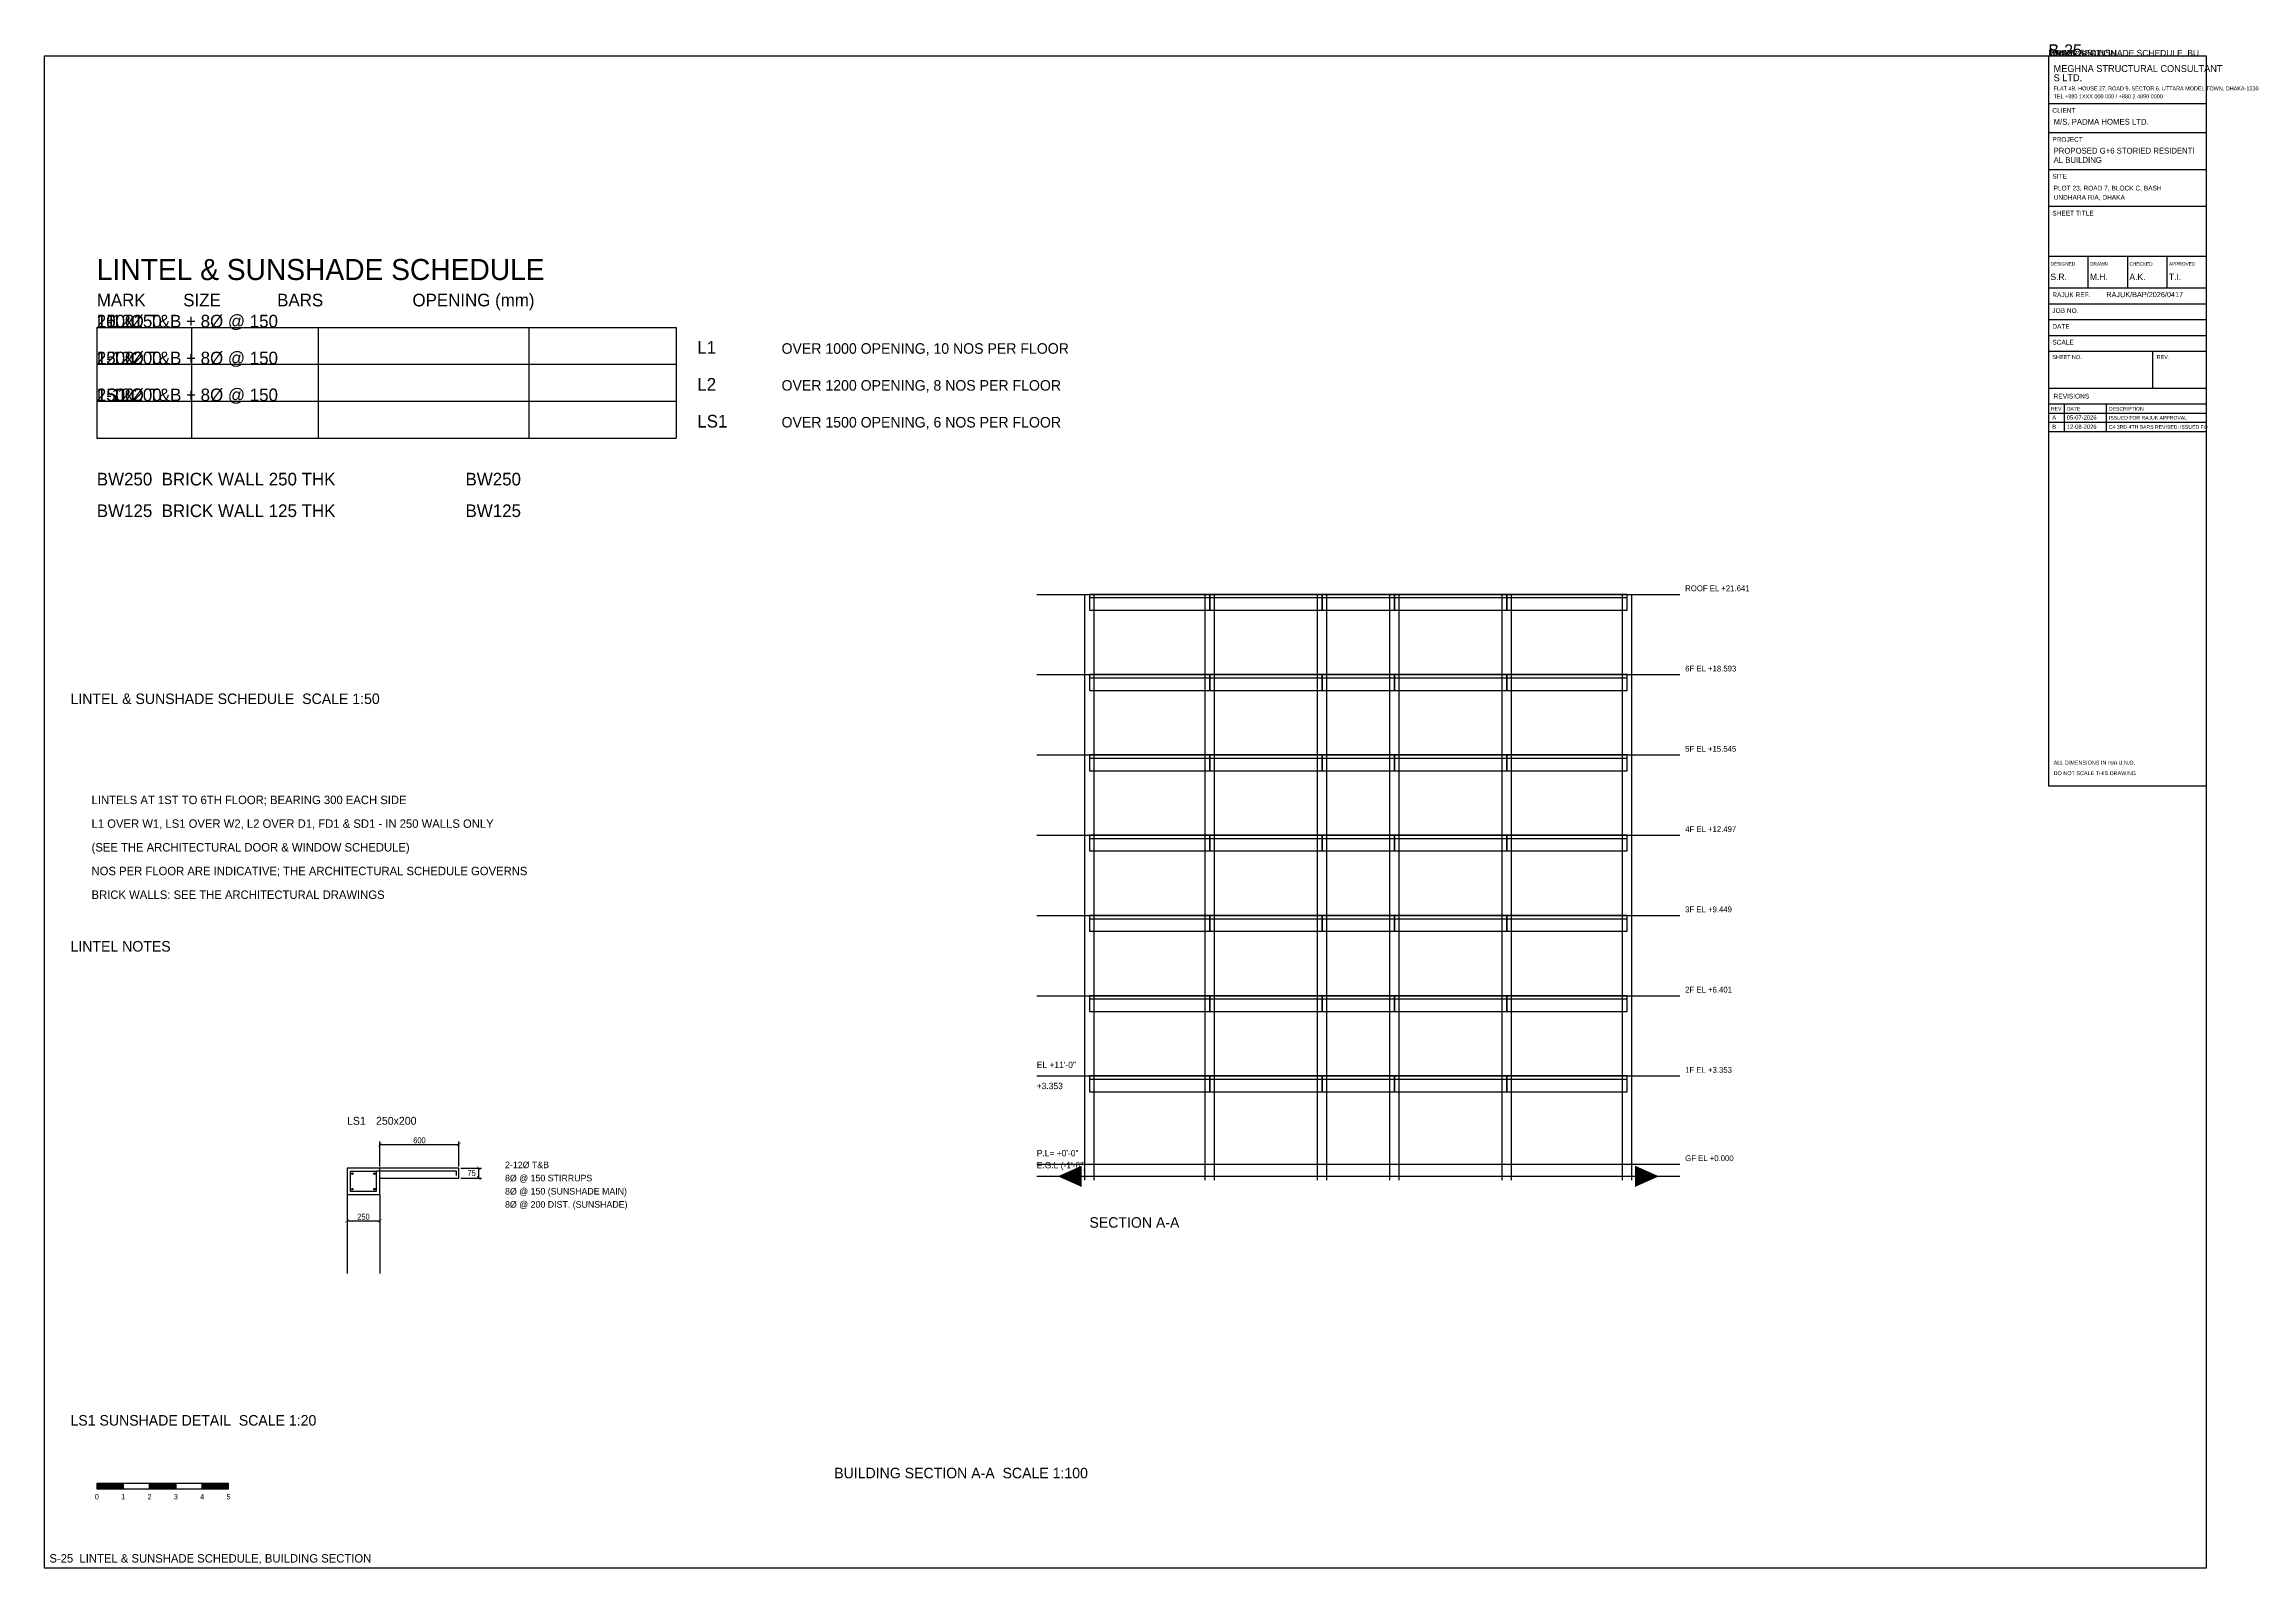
# Model space of a CAD drawing. Extents: x 1000 to 743527, y -207200 to 58857.
# Drawn here: x 95100 to 178927, y -207200 to -149343 of the extents above; entities that cross this region are included whole.
import ezdxf
from ezdxf.enums import TextEntityAlignment as Align

# ---------------------------------------------------------------- set-up
doc = ezdxf.new("R2010")
doc.units = 0
doc.linetypes.add('DASHED', pattern=[1.524, 1.27, -0.254])
for name, color, linetype in [('Arrow', 7, 'Continuous'), ('Beam Line', 4, 'Continuous'), ('Column', 1, 'Continuous'), ('Dimension', 6, 'Continuous'), ('Foundation', 3, 'Continuous'), ('Grid', 8, 'Continuous'), ('Rod-1', 6, 'Continuous'), ('Rod-2', 2, 'Continuous'), ('Rod-Stirrup', 3, 'Continuous'), ('Sheet', 7, 'Continuous'), ('Slab', 5, 'Continuous'), ('Text-1', 7, 'Continuous'), ('Text-2', 7, 'Continuous'), ('TITLE', 7, 'Continuous'), ('Wall', 1, 'Continuous')]:
    doc.layers.add(name, color=color, linetype=linetype)
doc.styles.add('OpenSansCondensed-Light', font='OpenSansCondensed-Light.ttf')
doc.dimstyles.new('EZDXF', dxfattribs={"dimtxt": 0.25, "dimasz": 0.175, "dimexe": 0.375, "dimexo": 0.125, "dimgap": 0.1, "dimtad": 1, "dimlfac": 100, "dimzin": 12, "dimdsep": 46, "dimtxsty": 'OpenSansCondensed-Light', "dimblk": 'ARCHTICK', "dimcen": 2.5, "dimazin": 3, "dimtfac": 0.5, "dimtmove": 2, "dimatfit": 3})

msp = doc.modelspace()

# ---------------------------------------------------------------- texts
at = {"layer": 'Sheet'}
for s, height, p in [('LINTEL & SUNSHADE SCHEDULE', 800, (97100, -158300)), ('LINTEL & SUNSHADE SCHEDULE  SCALE 1:50', 400, (96100, -174400)), ('LINTEL NOTES', 400, (96100, -183800)), ('LS1 SUNSHADE DETAIL  SCALE 1:20', 400, (96100, -201800)), ('BUILDING SECTION A-A  SCALE 1:100', 400, (125100, -203800)), ('S-25  LINTEL & SUNSHADE SCHEDULE, BUILDING SECTION', 320, (95300, -207000))]:
    msp.add_text(s, height=height, dxfattribs=at).set_placement(p)
at = {"layer": 'Text-1'}
for s, height, p in [('MARK        SIZE            BARS                   OPENING (mm)', 480, (97100, -159300)), ('L1', 480, (119900, -161100)), ('L2', 480, (119900, -162500)), ('LS1', 480, (119900, -163900)), ('BW250  BRICK WALL 250 THK', 480, (97100, -166100)), ('BW250', 480, (111100, -166100)), ('BW125  BRICK WALL 125 THK', 480, (97100, -167300)), ('BW125', 480, (111100, -167300)), ('EL +11\'-0"', 240, (132789.2, -188222.8)), ('+3.353', 240, (132789.2, -189022.8)), ('LS1', 300, (106600, -190375)), ('P.L= +0\'-0"', 240, (132789.2, -191575.6)), ('E.G.L (-1\'-6")', 240, (132789.2, -192032.8)), ('SECTION A-A', 400, (134789.2, -194285.2))]:
    msp.add_text(s, height=height, dxfattribs=at).set_placement(p)
at = {"layer": 'Text-2'}
for s, height, p in [('OVER 1000 OPENING, 10 NOS PER FLOOR', 400, (123100, -161100)), ('OVER 1200 OPENING, 8 NOS PER FLOOR', 400, (123100, -162500)), ('OVER 1500 OPENING, 6 NOS PER FLOOR', 400, (123100, -163900)), ('ROOF EL +21.641', 220, (157410.8, -170114.8)), ('6F EL +18.593', 220, (157410.8, -173162.8)), ('5F EL +15.545', 220, (157410.8, -176210.8)), ('LINTELS AT 1ST TO 6TH FLOOR; BEARING 300 EACH SIDE', 320, (96900, -178200)), ('L1 OVER W1, LS1 OVER W2, L2 OVER D1, FD1 & SD1 - IN 250 WALLS ONLY', 320, (96900, -179100)), ('4F EL +12.497', 220, (157410.8, -179258.8)), ('(SEE THE ARCHITECTURAL DOOR & WINDOW SCHEDULE)', 320, (96900, -180000)), ('NOS PER FLOOR ARE INDICATIVE; THE ARCHITECTURAL SCHEDULE GOVERNS', 320, (96900, -180900)), ('BRICK WALLS: SEE THE ARCHITECTURAL DRAWINGS', 320, (96900, -181800)), ('3F EL +9.449', 220, (157410.8, -182306.8)), ('2F EL +6.401', 220, (157410.8, -185354.8)), ('1F EL +3.353', 220, (157410.8, -188402.8)), ('250x200', 300, (107700, -190375)), ('2-12%%C T&B', 250, (112600, -192025)), ('GF EL +0.000', 220, (157410.8, -191755.6)), ('8%%C @ 150 STIRRUPS', 250, (112600, -192525)), ('8%%C @ 150 (SUNSHADE MAIN)', 250, (112600, -193025)), ('8%%C @ 200 DIST. (SUNSHADE)', 250, (112600, -193525))]:
    msp.add_text(s, height=height, dxfattribs=at).set_placement(p)
at = {"layer": 'TITLE'}
for s, height, p in [('A', 160, (171350, -163600)), ('05-07-2026', 160, (171900, -163600)), ('ISSUED FOR RAJUK APPROVAL', 140, (173500, -163600)), ('B', 160, (171350, -163950)), ('12-08-2026', 160, (171900, -163950)), ('C4 3RD-4TH BARS REVISED; ISSUED FO', 140, (173500, -163950))]:
    msp.add_text(s, height=height, dxfattribs=at).set_placement(p)

# ---------------------------------------------------------------- blocks, each defined once
blk = doc.blocks.new('TITLE_BLOCK')
at = {"layer": 'TITLE'}
for p, q in [((0, -18), (60, -18)), ((0, -29), (60, -29)), ((0, -43), (60, -43)), ((0, -57), (60, -57)), ((0, -76), (60, -76)), ((0, -76), (0, -88)), ((15, -76), (15, -88)), ((30, -76), (30, -88)), ((45, -76), (45, -88)), ((0, -88), (60, -88)), ((0, -94), (60, -94)), ((0, -100), (60, -100)), ((0, -106), (60, -106)), ((0, -112), (60, -112)), ((39.6, -112), (39.6, -126)), ((0, -126), (60, -126)), ((0, -132), (60, -132)), ((0, -132), (60, -132)), ((6, -132), (6, -142.5)), ((22, -132), (22, -142.5)), ((0, -135.5), (60, -135.5)), ((0, -139), (60, -139)), ((0, -142.5), (60, -142.5))]:
    blk.add_line(p, q, dxfattribs=at)
blk.add_lwpolyline([(0, -277), (60, -277), (60, 0), (0, 0)], close=True, dxfattribs=at)
at = {"layer": 'Text-1'}
for tag, height in [('JOBNO', 2), ('SCALE', 2), ('SHEETTITLE', 2.4), ('SHEETTITLE2', 2.4), ('DATE', 2), ('SHEETNO', 4.5), ('REV', 4.5)]:
    blk.add_attdef(tag, (0, 0), '', height=height, dxfattribs=at)
at = {"layer": 'TITLE'}
for s, height, p in [('S LTD.', 2.6, (2, -9.5)), ('MEGHNA STRUCTURAL CONSULTANT', 2.6, (2, -6)), ('TEL +880 1XXX 000 000 / +880 2 4890 0000', 1.5, (2, -16)), ('FLAT 4B, HOUSE 27, ROAD 9, SECTOR 6, UTTARA MODEL TOWN, DHAKA-1230', 1.5, (2, -13)), ('CLIENT', 1.8, (1.5, -21.5)), ('M/S. PADMA HOMES LTD.', 2.2, (2, -26)), ('PROJECT', 1.8, (1.5, -32.5)), ('AL BUILDING', 2.2, (2, -40.5)), ('PROPOSED G+6 STORIED RESIDENTI', 2.2, (2, -37)), ('SITE', 1.8, (1.5, -46.5)), ('PLOT 23, ROAD 7, BLOCK C, BASH', 1.8, (2, -51)), ('SHEET TITLE', 1.8, (1.5, -60.5)), ('UNDHARA R/A, DHAKA', 1.8, (2, -54.5)), ('DESIGNED', 1.3, (0.8, -79.5)), ('S.R.', 2.4, (0.8, -85)), ('DRAWN', 1.3, (15.8, -79.5)), ('M.H.', 2.4, (15.8, -85)), ('A.K.', 2.4, (30.8, -85)), ('CHECKED', 1.3, (30.8, -79.5)), ('APPROVED', 1.3, (45.8, -79.5)), ('T.I.', 2.4, (45.8, -85)), ('RAJUK REF.', 1.8, (1.5, -91.5)), ('RAJUK/BAP/2026/0417', 2, (22, -91.5)), ('JOB NO.', 1.8, (1.5, -97.5)), ('SCALE', 1.8, (1.5, -109.5)), ('DATE', 1.8, (1.5, -103.5)), ('SHEET NO.', 1.5, (1.5, -115)), ('REV.', 1.5, (41.1, -115)), ('REV', 1.4, (1, -134.6)), ('REVISIONS', 1.8, (2, -130)), ('DATE', 1.4, (7, -134.6)), ('DESCRIPTION', 1.4, (23, -134.6)), ('ALL DIMENSIONS IN mm U.N.O.', 1.5, (2, -269)), ('DO NOT SCALE THIS DRAWING', 1.5, (2, -273))]:
    blk.add_text(s, height=height, dxfattribs=at).set_placement(p)
blk = doc.blocks.new('SCALE_BAR')
at = {"layer": 'Sheet'}
h = blk.add_hatch(color=7, dxfattribs=at)
h.dxf.hatch_style = 1
h.paths.add_polyline_path([(0, 0), (10, 0), (10, 2), (0, 2)])
h = blk.add_hatch(color=7, dxfattribs=at)
h.dxf.hatch_style = 1
h.paths.add_polyline_path([(20, 0), (30, 0), (30, 2), (20, 2)])
h = blk.add_hatch(color=7, dxfattribs=at)
h.dxf.hatch_style = 1
h.paths.add_polyline_path([(40, 0), (50, 0), (50, 2), (40, 2)])
for points in [[(0, 0), (10, 0), (10, 2), (0, 2)], [(10, 0), (20, 0), (20, 2), (10, 2)], [(20, 0), (30, 0), (30, 2), (20, 2)], [(30, 0), (40, 0), (40, 2), (30, 2)], [(40, 0), (50, 0), (50, 2), (40, 2)]]:
    blk.add_lwpolyline(points, close=True, dxfattribs=at)
for s, p in [('0', (0, -4)), ('1', (10, -4)), ('2', (20, -4)), ('3', (30, -4)), ('4', (40, -4)), ('5', (50, -4))]:
    blk.add_text(s, height=2, dxfattribs=at).set_placement(p, align=Align.CENTER)
at = {"layer": 'Text-1'}
blk.add_attdef('UNIT', (0, 0), '', height=2, dxfattribs=at)
blk = doc.blocks.new('LINTEL_ROW')
for p, q in [((0, 0), (11000, 0)), ((0, 0), (0, -700)), ((1800, 0), (1800, -700)), ((4200, 0), (4200, -700)), ((8200, 0), (8200, -700)), ((11000, 0), (11000, -700)), ((0, -700), (11000, -700))]:
    blk.add_line(p, q)
at = {"layer": 'Text-1'}
for tag in ['SIZE', 'OPENING', 'BARS', 'MARK']:
    blk.add_attdef(tag, (0, 0), '', height=240, dxfattribs=at)
blk = doc.blocks.new('_ARCHTICK')
at = {"color": 0, "linetype": 'BYBLOCK', "const_width": 0.15}
blk.add_lwpolyline([(-0.5, -0.5), (0.5, 0.5)], dxfattribs=at)

# ---------------------------------------------------------------- dimensions: what is measured, and where the dimension line sits
at = {"layer": 'Dimension'}
for base, p1, p2 in [((107850, -191125), (107850, -192025), (110850, -192025)), ((106600, -194025), (106600, -193025), (107850, -193025))]:
    msp.add_linear_dim(base=base, p1=p1, p2=p2, dimstyle='EZDXF', override={"dimtxt": 225, "dimasz": 135, "dimexe": 112.5, "dimexo": 67.5, "dimgap": 45, "dimtad": 1, "dimtih": 1, "dimtoh": 1, "dimdec": 0, "dimlfac": 0.2}, dxfattribs=at).render()
msp.add_linear_dim(base=(111600, -192400), p1=(110850, -192400), p2=(110850, -192025), angle=90, dimstyle='EZDXF', override={"dimtxt": 225, "dimasz": 135, "dimexe": 112.5, "dimexo": 67.5, "dimgap": 45, "dimtad": 1, "dimtih": 1, "dimtoh": 1, "dimdec": 0, "dimlfac": 0.2}, dxfattribs=at).render()

# ---------------------------------------------------------------- linework, layer by layer
at = {"layer": 'Arrow'}
for points in [[(133589.2, -192332.8), (134489.2, -191932.8), (134489.2, -192732.8)], [(156410.8, -192332.8), (155510.8, -191932.8), (155510.8, -192732.8)]]:
    msp.add_solid(points, dxfattribs=at)
at = {"layer": 'Beam Line'}
for points in [[(134789.2, -170834.8), (139361.2, -170834.8), (139361.2, -170234.8), (134789.2, -170234.8)], [(139361.2, -170834.8), (143628.4, -170834.8), (143628.4, -170234.8), (139361.2, -170234.8)], [(143628.4, -170834.8), (146371.6, -170834.8), (146371.6, -170234.8), (143628.4, -170234.8)], [(146371.6, -170834.8), (150638.8, -170834.8), (150638.8, -170234.8), (146371.6, -170234.8)], [(150638.8, -170834.8), (155210.8, -170834.8), (155210.8, -170234.8), (150638.8, -170234.8)], [(134789.2, -173882.8), (139361.2, -173882.8), (139361.2, -173282.8), (134789.2, -173282.8)], [(139361.2, -173882.8), (143628.4, -173882.8), (143628.4, -173282.8), (139361.2, -173282.8)], [(143628.4, -173882.8), (146371.6, -173882.8), (146371.6, -173282.8), (143628.4, -173282.8)], [(146371.6, -173882.8), (150638.8, -173882.8), (150638.8, -173282.8), (146371.6, -173282.8)], [(150638.8, -173882.8), (155210.8, -173882.8), (155210.8, -173282.8), (150638.8, -173282.8)], [(134789.2, -176930.8), (139361.2, -176930.8), (139361.2, -176330.8), (134789.2, -176330.8)], [(139361.2, -176930.8), (143628.4, -176930.8), (143628.4, -176330.8), (139361.2, -176330.8)], [(143628.4, -176930.8), (146371.6, -176930.8), (146371.6, -176330.8), (143628.4, -176330.8)], [(146371.6, -176930.8), (150638.8, -176930.8), (150638.8, -176330.8), (146371.6, -176330.8)], [(150638.8, -176930.8), (155210.8, -176930.8), (155210.8, -176330.8), (150638.8, -176330.8)], [(134789.2, -179978.8), (139361.2, -179978.8), (139361.2, -179378.8), (134789.2, -179378.8)], [(139361.2, -179978.8), (143628.4, -179978.8), (143628.4, -179378.8), (139361.2, -179378.8)], [(143628.4, -179978.8), (146371.6, -179978.8), (146371.6, -179378.8), (143628.4, -179378.8)], [(146371.6, -179978.8), (150638.8, -179978.8), (150638.8, -179378.8), (146371.6, -179378.8)], [(150638.8, -179978.8), (155210.8, -179978.8), (155210.8, -179378.8), (150638.8, -179378.8)], [(134789.2, -183026.8), (139361.2, -183026.8), (139361.2, -182426.8), (134789.2, -182426.8)], [(139361.2, -183026.8), (143628.4, -183026.8), (143628.4, -182426.8), (139361.2, -182426.8)], [(143628.4, -183026.8), (146371.6, -183026.8), (146371.6, -182426.8), (143628.4, -182426.8)], [(146371.6, -183026.8), (150638.8, -183026.8), (150638.8, -182426.8), (146371.6, -182426.8)], [(150638.8, -183026.8), (155210.8, -183026.8), (155210.8, -182426.8), (150638.8, -182426.8)], [(134789.2, -186074.8), (139361.2, -186074.8), (139361.2, -185474.8), (134789.2, -185474.8)], [(139361.2, -186074.8), (143628.4, -186074.8), (143628.4, -185474.8), (139361.2, -185474.8)], [(143628.4, -186074.8), (146371.6, -186074.8), (146371.6, -185474.8), (143628.4, -185474.8)], [(146371.6, -186074.8), (150638.8, -186074.8), (150638.8, -185474.8), (146371.6, -185474.8)], [(150638.8, -186074.8), (155210.8, -186074.8), (155210.8, -185474.8), (150638.8, -185474.8)], [(134789.2, -189122.8), (139361.2, -189122.8), (139361.2, -188522.8), (134789.2, -188522.8)], [(139361.2, -189122.8), (143628.4, -189122.8), (143628.4, -188522.8), (139361.2, -188522.8)], [(143628.4, -189122.8), (146371.6, -189122.8), (146371.6, -188522.8), (143628.4, -188522.8)], [(146371.6, -189122.8), (150638.8, -189122.8), (150638.8, -188522.8), (146371.6, -188522.8)], [(150638.8, -189122.8), (155210.8, -189122.8), (155210.8, -188522.8), (150638.8, -188522.8)], [(106600, -193025), (107850, -193025), (107850, -192025), (106600, -192025)]]:
    msp.add_lwpolyline(points, close=True, dxfattribs=at)
at = {"layer": 'Column'}
for p, q in [((134614.2, -192485.2), (134614.2, -170234.8)), ((134964.2, -192485.2), (134964.2, -170234.8)), ((139186.2, -192485.2), (139186.2, -170234.8)), ((139536.2, -192485.2), (139536.2, -170234.8)), ((143453.4, -192485.2), (143453.4, -170234.8)), ((143803.4, -192485.2), (143803.4, -170234.8)), ((146196.6, -192485.2), (146196.6, -170234.8)), ((146546.6, -192485.2), (146546.6, -170234.8)), ((150463.8, -192485.2), (150463.8, -170234.8)), ((150813.8, -192485.2), (150813.8, -170234.8)), ((155035.8, -192485.2), (155035.8, -170234.8)), ((155385.8, -192485.2), (155385.8, -170234.8))]:
    msp.add_line(p, q, dxfattribs=at)
at = {"layer": 'Foundation'}
msp.add_line((132789.2, -192332.8), (157210.8, -192332.8), dxfattribs=at)
at = {"layer": 'Grid'}
for p, q in [((132789.2, -170234.8), (157210.8, -170234.8)), ((132789.2, -173282.8), (157210.8, -173282.8)), ((132789.2, -176330.8), (157210.8, -176330.8)), ((132789.2, -179378.8), (157210.8, -179378.8)), ((132789.2, -182426.8), (157210.8, -182426.8)), ((132789.2, -185474.8), (157210.8, -185474.8)), ((132789.2, -188522.8), (157210.8, -188522.8)), ((132789.2, -191875.6), (157210.8, -191875.6))]:
    msp.add_line(p, q, dxfattribs=at)
at = {"layer": 'Rod-1'}
for centre in [(106805, -192230), (106805, -192820), (107645, -192230), (107645, -192820)]:
    msp.add_circle(centre, 30, dxfattribs=at)
at = {"layer": 'Rod-2'}
msp.add_lwpolyline([(107725, -192800), (107725, -192125), (110750, -192125), (110750, -192300)], dxfattribs=at)
at = {"layer": 'Rod-Stirrup'}
msp.add_lwpolyline([(106725, -192900), (107725, -192900), (107725, -192150), (106725, -192150)], close=True, dxfattribs=at)
at = {"layer": 'Sheet'}
msp.add_lwpolyline([(95100, -207200), (177200, -207200), (177200, -149800), (95100, -149800)], close=True, dxfattribs=at)
at = {"layer": 'Slab'}
for p, q in [((134789.2, -170359.8), (155210.8, -170359.8)), ((134789.2, -173407.8), (155210.8, -173407.8)), ((134789.2, -176455.8), (155210.8, -176455.8)), ((134789.2, -179503.8), (155210.8, -179503.8)), ((134789.2, -182551.8), (155210.8, -182551.8)), ((134789.2, -185599.8), (155210.8, -185599.8)), ((134789.2, -188647.8), (155210.8, -188647.8))]:
    msp.add_line(p, q, dxfattribs=at)
msp.add_lwpolyline([(107850, -192400), (110850, -192400), (110850, -192025), (107850, -192025)], dxfattribs=at)
at = {"layer": 'Wall', "linetype": 'DASHED'}
for p, q in [((106600, -193025), (106600, -196025)), ((107850, -193025), (107850, -196025))]:
    msp.add_line(p, q, dxfattribs=at)

# ---------------------------------------------------------------- block references
at = {"xscale": 2, "yscale": 2}
for p, values in [((97100, -160100), {'MARK': 'L1', 'SIZE': '250x150', 'BARS': '2-12%%C T&B + 8%%C @ 150', 'OPENING': '1000'}), ((97100, -161500), {'MARK': 'L2', 'SIZE': '250x200', 'BARS': '2-12%%C T&B + 8%%C @ 150', 'OPENING': '1200'}), ((97100, -162900), {'MARK': 'LS1', 'SIZE': '250x200', 'BARS': '2-12%%C T&B + 8%%C @ 150', 'OPENING': '1500'})]:
    msp.add_blockref('LINTEL_ROW', p, dxfattribs=at).add_auto_attribs(values)
at = {"layer": 'Sheet', "xscale": 100, "yscale": 100}
msp.add_blockref('SCALE_BAR', (97100, -204200), dxfattribs=at).add_auto_attribs({'UNIT': 'm'})
at = {"layer": 'TITLE', "xscale": 100, "yscale": 100}
msp.add_blockref('TITLE_BLOCK', (171200, -149800), dxfattribs=at).add_auto_attribs({'SHEETTITLE': 'LINTEL & SUNSHADE SCHEDULE, BU', 'SHEETTITLE2': 'ILDING SECTION', 'JOBNO': 'MSC-2026-041', 'DATE': '12-08-2026', 'SCALE': '1:100', 'SHEETNO': 'S-25', 'REV': 'B'})

msp.set_redraw_order([(e.dxf.handle, doc.entitydb.next_handle()) for e in msp.query("TEXT MTEXT ATTDEF DIMENSION ARC_DIMENSION")])  # texts and dimensions are drawn at this point

doc.saveas('drawing.dxf')
